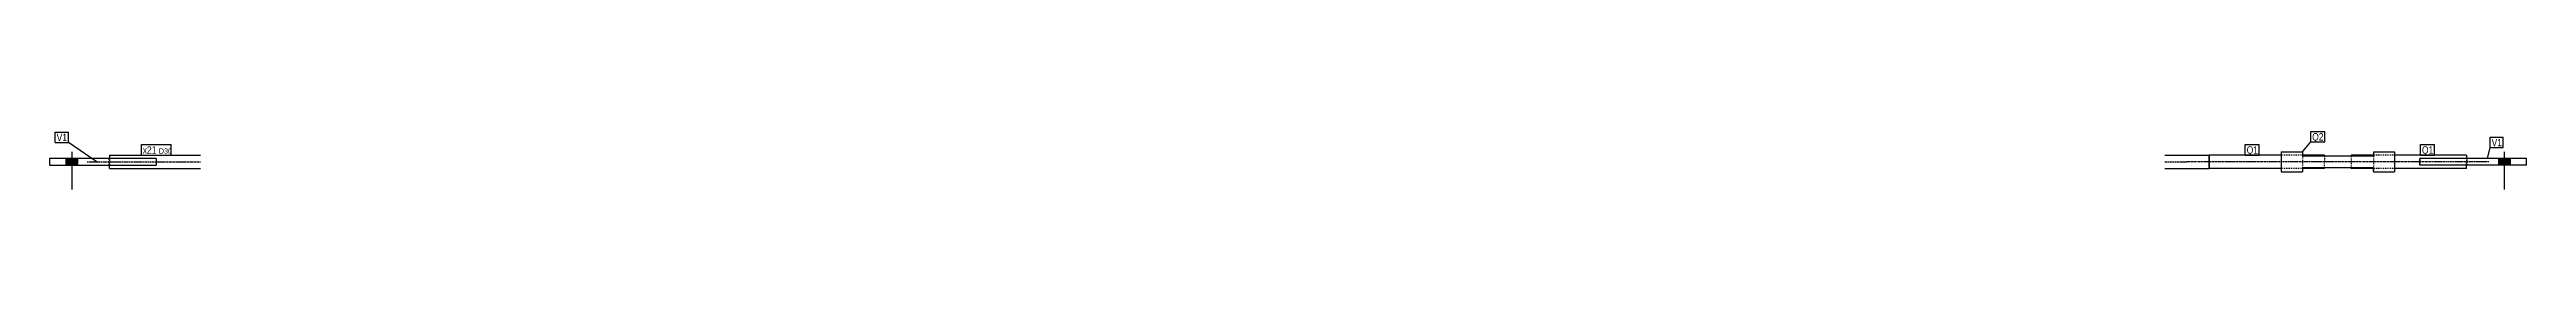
# Model space of a CAD drawing. Header units: millimetres. Extents: x 12 to 17404, y -28 to 353.
# Drawn here: x 11822 to 17404, y -28 to 103 of the extents above; entities that cross this region are included whole.
import ezdxf

# ---------------------------------------------------------------- set-up
doc = ezdxf.new("R2010")
doc.units = ezdxf.units.MM
doc.linetypes.add('DXK_LINE_DOT2', pattern=[3.9198, 1.9599, -1.9599])
doc.linetypes.add('DXK_LINE_DOT3', pattern=[5.9187, 2.979, -0.9799, 0.9799, -0.9799])
doc.layers.add('STÅL', color=7, linetype='Continuous')
doc.layers.add('TEKST', color=7, linetype='Continuous')
doc.styles.add('Arial Narrow', font='ARIALN.TTF', dxfattribs={"height": 0.2})

msp = doc.modelspace()

# ---------------------------------------------------------------- hatches: boundary and pattern name
at = {"layer": 'STÅL', "linetype": 'Continuous'}
for points in [[(11858.9, 27), (11884.9, 27), (11884.9, 42), (11858.9, 42)], [(17366.7, 42), (17340.7, 42), (17340.7, 27), (17366.7, 27)]]:
    msp.add_hatch(color=96, dxfattribs=at).paths.add_polyline_path(points)

# ---------------------------------------------------------------- linework, layer by layer
at = {"layer": 'STÅL', "color": 96, "linetype": 'Continuous'}
for p, q in [((11871.9, 57), (11871.9, -28)), ((17353.7, 57), (17353.7, -28)), ((11858.9, 42), (11858.9, 27)), ((11884.9, 42), (11884.9, 27)), ((17340.7, 42), (17340.7, 27)), ((17366.7, 42), (17366.7, 27))]:
    msp.add_line(p, q, dxfattribs=at)
at = {"layer": 'STÅL', "color": 2, "linetype": 'Continuous'}
for p, q in [((16851.2, 57), (16898.7, 57)), ((16851.2, 57), (16851.2, 12)), ((16898.7, 57), (16898.7, 47.7)), ((17058.7, 57), (17106.2, 57)), ((17058.7, 57), (17058.7, 47.7)), ((17106.2, 57), (17106.2, 12)), ((12061.9, 42), (11821.9, 42)), ((11821.9, 42), (11821.9, 27)), ((11821.9, 27), (12061.9, 27)), ((11956.9, 49.5), (12161.9, 49.5)), ((11956.9, 49.5), (11956.9, 42)), ((11956.9, 19.5), (11956.9, 27)), ((11956.9, 19.5), (12161.9, 19.5)), ((12061.9, 42), (12061.9, 27)), ((16588.7, 49.5), (16688.7, 49.5)), ((16588.7, 19.5), (16688.7, 19.5)), ((16851.2, 49.5), (16688.7, 49.5)), ((16688.7, 19.5), (16688.7, 49.5)), ((16688.7, 49.5), (16688.7, 27)), ((16688.7, 27), (16688.7, 19.5)), ((16851.2, 19.5), (16688.7, 19.5)), ((16851.2, 12), (16898.7, 12)), ((16948.7, 49.5), (16898.7, 49.5)), ((17058.7, 47.7), (16898.7, 47.7)), ((17058.7, 21.3), (16898.7, 21.3)), ((16898.7, 21.3), (16898.7, 12)), ((16948.7, 19.5), (16898.7, 19.5)), ((16948.7, 47.7), (16948.7, 49.5)), ((16948.7, 19.5), (16948.7, 21.3)), ((17058.7, 49.5), (17008.7, 49.5)), ((17008.7, 49.5), (17008.7, 47.7)), ((17008.7, 19.5), (17008.7, 21.3)), ((17058.7, 19.5), (17008.7, 19.5)), ((17058.7, 12), (17058.7, 21.3)), ((17058.7, 12), (17106.2, 12)), ((17268.7, 49.5), (17106.2, 49.5)), ((17268.7, 19.5), (17106.2, 19.5)), ((17163.7, 27), (17163.7, 42)), ((17163.7, 42), (17163.7, 42)), ((17403.7, 42), (17163.7, 42)), ((17403.7, 27), (17163.7, 27)), ((17268.7, 49.5), (17268.7, 42)), ((17268.7, 19.5), (17268.7, 27)), ((17403.7, 27), (17403.7, 42)), ((17403.7, 27), (17403.7, 27))]:
    msp.add_line(p, q, dxfattribs=at)
at = {"layer": 'STÅL', "color": 7, "linetype": 'DXK_LINE_DOT3'}
for p, q in [((11906.9, 34.5), (12161.9, 34.5)), ((16588.7, 34.5), (16638.7, 34.5)), ((16958.7, 34.5), (16638.7, 34.5)), ((17318.7, 34.5), (16958.7, 34.5))]:
    msp.add_line(p, q, dxfattribs=at)
at = {"layer": 'STÅL', "color": 7, "linetype": 'DXK_LINE_DOT2'}
for p, q in [((11955.9, 27), (11955.9, 42)), ((11956.9, 42), (11956.9, 27)), ((16898.7, 49.5), (16851.2, 49.5)), ((16898.7, 19.5), (16851.2, 19.5)), ((16898.7, 54), (16898.7, 21.3)), ((16948.7, 47.5), (16948.7, 47.7)), ((16948.7, 47.5), (16948.7, 34.5)), ((16948.7, 21.3), (16948.7, 34.5)), ((17008.7, 47.7), (17008.7, 21.3)), ((17106.2, 49.5), (17058.7, 49.5)), ((17058.7, 47.7), (17058.7, 15)), ((17106.2, 19.5), (17058.7, 19.5)), ((17163.7, 42), (17163.7, 27)), ((17163.7, 42), (17163.7, 42)), ((17163.7, 42), (17163.7, 42)), ((17163.7, 42), (17163.7, 42)), ((17163.7, 42), (17163.7, 42)), ((17163.7, 27), (17163.7, 27)), ((17163.7, 27), (17163.7, 27)), ((17268.7, 42), (17268.7, 34.5)), ((17268.7, 27), (17268.7, 34.5)), ((17269.7, 42), (17269.7, 27)), ((17403.7, 27), (17403.7, 42))]:
    msp.add_line(p, q, dxfattribs=at)

# ---------------------------------------------------------------- next in the draw order: wipeouts: each hides what was drawn before it
at = {"color": 0}
for points in [[(11861.3, 81.5), (11861.3, 99), (11837.9, 99), (11837.9, 81.5)], [(12062.8, 53), (12062.8, 70.5), (12031.9, 70.5), (12031.9, 53)], [(16798.7, 53), (16798.7, 70.5), (16773.2, 70.5), (16773.2, 53)], [(16946.5, 82.7), (16946.5, 100.2), (16920.9, 100.2), (16920.9, 82.7)], [(17193.7, 53), (17193.7, 70.5), (17168.2, 70.5), (17168.2, 53)], [(17348.6, 69.8), (17348.6, 87.3), (17325.2, 87.3), (17325.2, 69.8)]]:
    msp.add_wipeout(points, dxfattribs=at).dxf.layer = 'TEKST'

# ---------------------------------------------------------------- next in the draw order: wipeouts: each hides what was drawn before it
for points in [[(11861.3, 81.5), (11861.3, 99), (11837.9, 99), (11837.9, 81.5)], [(12062.8, 53), (12062.8, 70.5), (12031.9, 70.5), (12031.9, 53)], [(16798.7, 53), (16798.7, 70.5), (16773.2, 70.5), (16773.2, 53)], [(16946.5, 82.7), (16946.5, 100.2), (16920.9, 100.2), (16920.9, 82.7)], [(17193.7, 53), (17193.7, 70.5), (17168.2, 70.5), (17168.2, 53)], [(17348.6, 69.8), (17348.6, 87.3), (17325.2, 87.3), (17325.2, 69.8)]]:
    msp.add_wipeout(points, dxfattribs=at).dxf.layer = 'TEKST'

# ---------------------------------------------------------------- next in the draw order: linework, layer by layer
at = {"layer": 'TEKST', "color": 7, "linetype": 'Continuous'}
for p, q in [((11834.9, 102), (11864.3, 102)), ((11834.9, 78.5), (11834.9, 102)), ((11834.9, 78.5), (11864.3, 78.5)), ((11864.3, 78.5), (11864.3, 102)), ((11928.9, 34), (11864.3, 78.5)), ((12028.9, 50), (12028.9, 73.5)), ((16770.2, 73.5), (16801.7, 73.5)), ((16770.2, 50), (16770.2, 73.5)), ((16801.7, 50), (16801.7, 73.5)), ((16898.7, 57), (16917.9, 79.7)), ((16917.9, 103.2), (16949.5, 103.2)), ((16917.9, 79.7), (16917.9, 103.2)), ((16917.9, 79.7), (16949.5, 79.7)), ((16949.5, 79.7), (16949.5, 103.2)), ((17165.2, 73.5), (17196.7, 73.5)), ((17165.2, 50), (17165.2, 73.5)), ((17196.7, 50), (17196.7, 73.5)), ((17315.6, 42), (17322.2, 66.8)), ((17322.2, 90.3), (17351.6, 90.3)), ((17322.2, 66.8), (17322.2, 90.3)), ((17322.2, 66.8), (17351.6, 66.8)), ((17351.6, 66.8), (17351.6, 90.3)), ((16770.2, 50), (16801.7, 50)), ((17165.2, 50), (17196.7, 50))]:
    msp.add_line(p, q, dxfattribs=at)

# ---------------------------------------------------------------- next in the draw order: texts
at = {"layer": 'TEKST', "color": 3, "style": 'Arial Narrow'}
for s, p in [('V1', (11837.9, 81.5)), ('Q1', (16773.2, 53)), ('Q2', (16920.9, 82.7)), ('Q1', (17168.2, 53)), ('V1', (17325.2, 69.8))]:
    msp.add_text(s, height=16.7, dxfattribs=at).set_placement(p)

# ---------------------------------------------------------------- next in the draw order: wipeouts: each hides what was drawn before it
at = {"color": 0}
msp.add_wipeout([(12093.2, 53), (12093.2, 65.5), (12068, 65.5), (12068, 53)], dxfattribs=at).dxf.layer = 'TEKST'

# ---------------------------------------------------------------- next in the draw order: wipeouts: each hides what was drawn before it
msp.add_wipeout([(12093.2, 53), (12093.2, 65.5), (12068, 65.5), (12068, 53)], dxfattribs=at).dxf.layer = 'TEKST'

# ---------------------------------------------------------------- next in the draw order: linework, layer by layer
at = {"layer": 'TEKST', "color": 7, "linetype": 'Continuous'}
for p, q in [((12028.9, 73.5), (12096.2, 73.5)), ((12096.2, 50), (12096.2, 73.5)), ((12028.9, 50), (12096.2, 50))]:
    msp.add_line(p, q, dxfattribs=at)

# ---------------------------------------------------------------- next in the draw order: texts
at = {"layer": 'TEKST', "color": 3, "style": 'Arial Narrow'}
for s, height, p in [('x21', 16.7, (12031.9, 53)), ('D30', 11.93, (12068, 53))]:
    msp.add_text(s, height=height, dxfattribs=at).set_placement(p)

doc.saveas('drawing.dxf')
